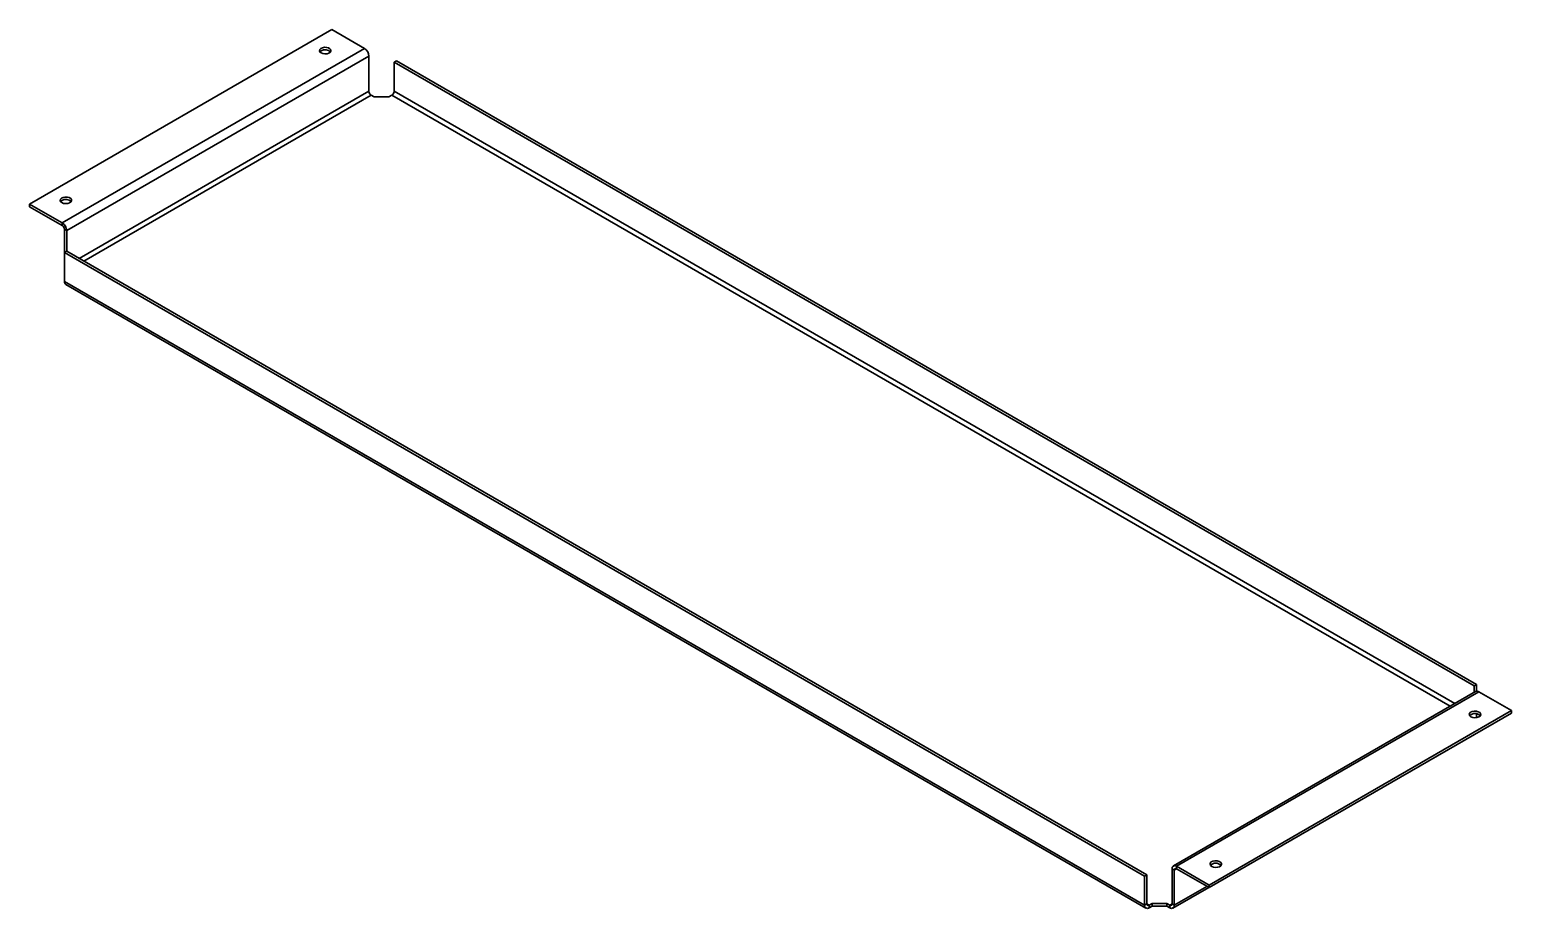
# Model space of a CAD drawing. Header units: millimetres. Extents: x -259 to 612, y -101 to 1067.
# Drawn here: x -181 to 527, y 647 to 1067 of the extents above; entities that cross this region are included whole.
import ezdxf

# ---------------------------------------------------------------- set-up
doc = ezdxf.new("R2010")
doc.units = ezdxf.units.MM

msp = doc.modelspace()

# ---------------------------------------------------------------- linework, layer by layer
at = {"color": 7, "linetype": 'Continuous', "lineweight": 35}
for p, q in [((-180.52, 983.35), (-36.27, 1066.62)), ((-36.27, 1066.62), (-20.72, 1057.64)), ((-164.97, 974.36), (-20.72, 1057.64)), ((-18.6, 1053.96), (-162.85, 970.69)), ((-18.6, 1053.96), (-18.6, 1037.22)), ((-5.52, 1051.72), (-6.58, 1051.11)), ((-6.58, 1051.11), (508.9, 753.53)), ((-6.58, 1037.22), (-6.58, 1051.11)), ((-5.52, 1051.72), (509.96, 754.14)), ((-18.6, 1037.22), (-156.83, 957.42)), ((-154.71, 956.2), (-17.54, 1035.39)), ((-16.12, 1034.57), (-17.54, 1035.39)), ((-9.05, 1034.57), (-16.12, 1034.57)), ((-7.64, 1035.39), (-9.05, 1034.57)), ((-7.64, 1035.39), (497.42, 743.83)), ((499.54, 745.05), (-6.58, 1037.22)), ((-180.52, 983.35), (-180.52, 982.12)), ((-164.97, 974.36), (-180.52, 983.35)), ((-164.97, 973.14), (-180.52, 982.12)), ((-164.97, 973.14), (-164.97, 974.36)), ((-163.91, 971.3), (-162.85, 970.69)), ((-163.91, 971.3), (-163.91, 960.28)), ((-162.85, 960.89), (-162.85, 970.69)), ((-162.85, 960.89), (-163.91, 960.28)), ((351.57, 662.7), (-163.91, 960.28)), ((-163.91, 960.28), (-163.91, 946.4)), ((352.63, 663.31), (-162.85, 960.89)), ((351.57, 648.82), (-163.91, 946.4)), ((-163.29, 945.03), (352.19, 647.45)), ((509.53, 750.82), (365.28, 667.54)), ((366.78, 667.4), (511.03, 750.67)), ((508.9, 753.53), (509.96, 754.14)), ((508.9, 753.53), (508.9, 750.46)), ((509.96, 754.14), (509.96, 750.95)), ((511.03, 750.67), (526.58, 741.69)), ((526.58, 741.69), (382.33, 658.41)), ((526.58, 740.46), (382.33, 657.19)), ((509.96, 740.16), (509.96, 738.32)), ((526.58, 741.69), (526.58, 740.46)), ((365.72, 665.56), (364.65, 666.17)), ((364.65, 666.17), (364.65, 649.43)), ((365.72, 665.56), (366.78, 666.17)), ((365.72, 665.56), (365.72, 648.82)), ((382.33, 658.41), (366.78, 667.4)), ((366.78, 666.17), (366.78, 667.4)), ((382.33, 657.19), (366.78, 666.17)), ((351.57, 662.7), (352.63, 663.31)), ((351.57, 662.7), (351.57, 648.82)), ((352.63, 649.43), (352.63, 663.31)), ((381.27, 657.8), (365.72, 648.82)), ((382.33, 658.41), (382.33, 657.19)), ((365.09, 647.45), (382.15, 657.29)), ((351.57, 648.82), (352.63, 649.43)), ((353.69, 648.82), (352.63, 649.43)), ((353.69, 648.82), (355.11, 649.64)), ((353.69, 648.82), (353.69, 647.59)), ((353.69, 647.59), (355.11, 648.41)), ((355.11, 649.64), (362.18, 649.64)), ((355.11, 649.64), (355.11, 648.41)), ((355.11, 648.41), (362.18, 648.41)), ((362.18, 649.64), (363.59, 648.82)), ((362.18, 649.64), (362.18, 648.41)), ((362.18, 648.41), (363.59, 647.59)), ((364.65, 649.43), (363.59, 648.82)), ((363.59, 647.59), (363.59, 648.82)), ((364.65, 649.43), (365.72, 648.82))]:
    msp.add_line(p, q, dxfattribs=at)
at = {"color": 7, "linetype": 'Continuous', "lineweight": 35, "flags": 128}
for points in [[(-41.4, 1055.5), (-40.57, 1055.17), (-39.58, 1055.03), (-38.58, 1055.11), (-37.7, 1055.4), (-37.05, 1055.85), (-36.73, 1056.4), (-36.78, 1056.98), (-37.19, 1057.51), (-37.9, 1057.93), (-38.83, 1058.16), (-39.84, 1058.19), (-40.8, 1058), (-41.57, 1057.63), (-42.06, 1057.12), (-42.2, 1056.54), (-41.97, 1055.98), (-41.4, 1055.5)], [(-41.4, 1056.52), (-41.97, 1056.03), (-41.99, 1056.01)], [(-165.15, 984.06), (-164.31, 983.73), (-163.33, 983.6), (-162.33, 983.68), (-161.44, 983.96), (-160.8, 984.41), (-160.48, 984.96), (-160.52, 985.55), (-160.93, 986.08), (-161.65, 986.49), (-162.57, 986.73), (-163.58, 986.75), (-164.54, 986.57), (-165.32, 986.2), (-165.81, 985.69), (-165.95, 985.11), (-165.72, 984.54), (-165.15, 984.06)], [(-165.15, 985.08), (-165.72, 984.6), (-165.74, 984.57)], [(507.31, 738.73), (508.15, 738.4), (509.13, 738.27), (510.13, 738.35), (511.01, 738.63), (511.66, 739.08), (511.98, 739.63), (511.93, 740.21), (511.53, 740.75), (510.81, 741.16), (509.89, 741.4), (508.88, 741.42), (507.92, 741.24), (507.14, 740.87), (506.65, 740.36), (506.51, 739.78), (506.74, 739.21), (507.31, 738.73)], [(383.57, 667.29), (384.4, 666.96), (385.39, 666.83), (386.39, 666.91), (387.27, 667.19), (387.92, 667.64), (388.24, 668.2), (388.19, 668.78), (387.78, 669.31), (387.07, 669.73), (386.14, 669.96), (385.13, 669.99), (384.18, 669.8), (383.4, 669.43), (382.91, 668.92), (382.77, 668.34), (383, 667.77), (383.57, 667.29)]]:
    msp.add_lwpolyline(points, dxfattribs=at)
at = {"color": 7, "linetype": 'Continuous', "lineweight": 35}
for centre, radius, start, end in [((-39.49, 1053.41), 3.65, 45.36174, 121.6501), ((-23.2, 1053.75), 4.61, 2.60548, 57.39452), ((-16.29, 1037.33), 2.31, 182.60548, 237.39452), ((-8.88, 1037.33), 2.31, 302.60548, 357.39452), ((-163.23, 981.97), 3.65, 45.36174, 121.6501), ((-167.45, 970.48), 4.61, 2.60548, 57.39452), ((-166.21, 971.2), 2.31, 2.60548, 57.39452), ((-162.44, 946.24), 1.48, 173.70115, 234.98667), ((510.15, 749.44), 1.51, 54.38242, 114.30712), ((509.26, 736.71), 3.58, 44.85312, 135.14688), ((365.95, 666.38), 1.31, 50.79671, 189.21404), ((366.36, 665.66), 0.655, 50.79671, 189.21404), ((385.51, 665.28), 3.58, 44.85312, 135.14688), ((352.87, 648.61), 1.31, 170.78596, 309.20329), ((353.28, 649.33), 0.655, 170.78596, 309.20329), ((364.01, 649.33), 0.655, 230.79671, 9.21404), ((364.42, 648.61), 1.31, 230.79671, 9.21404)]:
    msp.add_arc(centre, radius, start, end, dxfattribs=at)

doc.saveas('drawing.dxf')
